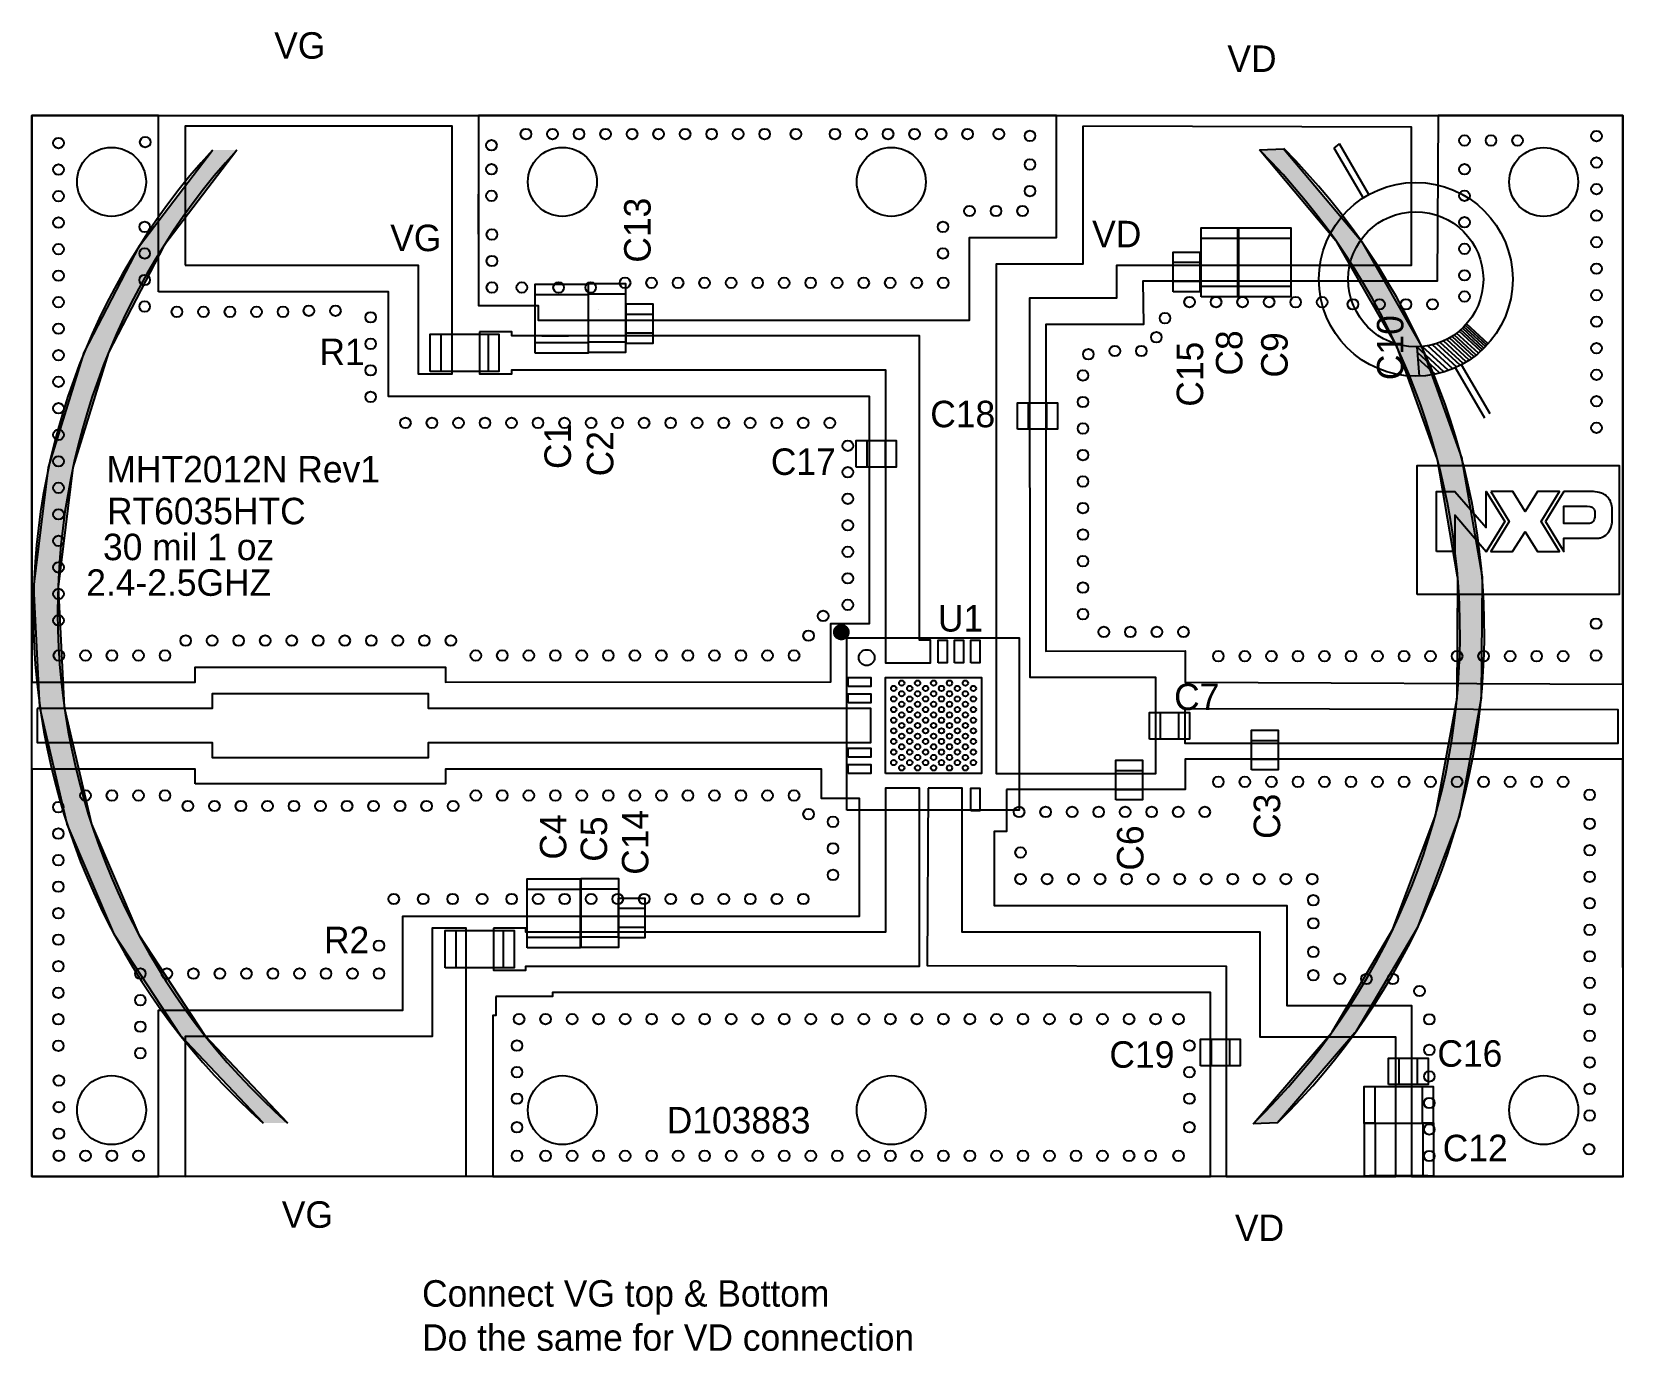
# Model space of a CAD drawing. Extents: x -23171.74 to -23168.74, y 50000.03 to 50002.52.
import ezdxf

# ---------------------------------------------------------------- set-up
doc = ezdxf.new("R2010")
doc.units = 0
for name, color, linetype in [('BOARD_OUTLINE', 250, 'CONTINUOUS'), ('COMPONENTS', 250, 'CONTINUOUS'), ('DRILL_NO_PLATING', 250, 'CONTINUOUS'), ('DRILL_PLATED', 250, 'CONTINUOUS'), ('ETCH_METAL', 250, 'CONTINUOUS'), ('SILKSCREEN', 7, 'CONTINUOUS'), ('TOP_METAL', 250, 'CONTINUOUS')]:
    doc.layers.add(name, color=color, linetype=linetype)

# ---------------------------------------------------------------- blocks, each defined once
blk = doc.blocks.new('*U2')
at = {"layer": 'ETCH_METAL'}
blk.add_text(' 2.4-2.5GHZ', height=0.05, dxfattribs=at).set_placement((-23171.6607, 50001.459))
blk = doc.blocks.new('*U3')
at = {"layer": 'ETCH_METAL'}
blk.add_text('30 mil 1 oz', height=0.05, dxfattribs=at).set_placement((-23171.6105, 50001.5263))
blk = doc.blocks.new('*U4')
at = {"layer": 'ETCH_METAL'}
blk.add_text('RT6035HTC', height=0.05, dxfattribs=at).set_placement((-23171.603, 50001.5941))
blk = doc.blocks.new('*U5')
at = {"layer": 'ETCH_METAL'}
blk.add_text('MHT2012N Rev1', height=0.05, dxfattribs=at).set_placement((-23171.6041, 50001.6731))
blk = doc.blocks.new('*U6')
at = {"layer": 'SILKSCREEN'}
blk.add_text('C14', height=0.05, rotation=90, dxfattribs=at).set_placement((-23170.5807, 50000.9323))
blk = doc.blocks.new('*U7')
at = {"layer": 'SILKSCREEN'}
blk.add_text('U1', height=0.05, dxfattribs=at).set_placement((-23170.034, 50001.3915))
blk = doc.blocks.new('*U8')
at = {"layer": 'SILKSCREEN'}
blk.add_text('C15', height=0.05, rotation=90, dxfattribs=at).set_placement((-23169.5332, 50001.8161))
blk = doc.blocks.new('*U9')
at = {"layer": 'SILKSCREEN'}
blk.add_text('C13', height=0.05, rotation=90, dxfattribs=at).set_placement((-23170.5765, 50002.088))
blk = doc.blocks.new('*U10')
at = {"layer": 'SILKSCREEN'}
blk.add_text('C9', height=0.05, rotation=90, dxfattribs=at).set_placement((-23169.3737, 50001.8711))
blk = doc.blocks.new('*U11')
at = {"layer": 'SILKSCREEN'}
blk.add_text('C8', height=0.05, rotation=90, dxfattribs=at).set_placement((-23169.4591, 50001.8748))
blk = doc.blocks.new('*U12')
at = {"layer": 'SILKSCREEN'}
blk.add_text('C3', height=0.05, rotation=90, dxfattribs=at).set_placement((-23169.3878, 50000.9999))
blk = doc.blocks.new('*U13')
at = {"layer": 'SILKSCREEN'}
blk.add_text('C7', height=0.05, dxfattribs=at).set_placement((-23169.5881, 50001.2433))
blk = doc.blocks.new('*U14')
at = {"layer": 'SILKSCREEN'}
blk.add_text('C6', height=0.05, rotation=90, dxfattribs=at).set_placement((-23169.6459, 50000.9401))
blk = doc.blocks.new('*U15')
at = {"layer": 'SILKSCREEN'}
blk.add_text('C12', height=0.05, dxfattribs=at).set_placement((-23169.0809, 50000.3914))
blk = doc.blocks.new('*U17')
at = {"layer": 'SILKSCREEN'}
blk.add_text('C19', height=0.05, dxfattribs=at).set_placement((-23169.7102, 50000.5679))
blk = doc.blocks.new('*U18')
at = {"layer": 'SILKSCREEN'}
blk.add_text('C17', height=0.05, dxfattribs=at).set_placement((-23170.3495, 50001.6873))
blk = doc.blocks.new('*U19')
at = {"layer": 'SILKSCREEN'}
blk.add_text('C18', height=0.05, dxfattribs=at).set_placement((-23170.0485, 50001.7773))
blk = doc.blocks.new('*U20')
at = {"layer": 'SILKSCREEN'}
blk.add_text('C16', height=0.05, dxfattribs=at).set_placement((-23169.091, 50000.5698))
blk = doc.blocks.new('*U21')
at = {"layer": 'SILKSCREEN'}
blk.add_text('C5', height=0.05, rotation=90, dxfattribs=at).set_placement((-23170.6587, 50000.9569))
blk = doc.blocks.new('*U22')
at = {"layer": 'SILKSCREEN'}
blk.add_text('C4', height=0.05, rotation=90, dxfattribs=at).set_placement((-23170.7356, 50000.9609))
blk = doc.blocks.new('*U23')
at = {"layer": 'SILKSCREEN'}
blk.add_text('R2', height=0.05, dxfattribs=at).set_placement((-23171.1933, 50000.7842))
blk = doc.blocks.new('*U24')
at = {"layer": 'SILKSCREEN'}
blk.add_text('C1', height=0.05, rotation=90, dxfattribs=at).set_placement((-23170.727, 50001.6984))
blk = doc.blocks.new('*U25')
at = {"layer": 'SILKSCREEN'}
blk.add_text('C2', height=0.05, rotation=90, dxfattribs=at).set_placement((-23170.6469, 50001.6846))
blk = doc.blocks.new('*U26')
at = {"layer": 'ETCH_METAL'}
blk.add_text('D103883', height=0.05, dxfattribs=at).set_placement((-23170.5461, 50000.4439))
blk = doc.blocks.new('*U27')
at = {"layer": 'SILKSCREEN'}
blk.add_text('R1', height=0.05, dxfattribs=at).set_placement((-23171.2018, 50001.8947))
blk = doc.blocks.new('*U28')
at = {"layer": 'SILKSCREEN'}
blk.add_text('VG', height=0.05, dxfattribs=at).set_placement((-23171.0682, 50002.1098))
blk = doc.blocks.new('*U29')
at = {"layer": 'SILKSCREEN'}
blk.add_text('VD', height=0.05, dxfattribs=at).set_placement((-23169.7428, 50002.1171))
blk = doc.blocks.new('*U30')
at = {"layer": 'SILKSCREEN'}
blk.add_text('C10', height=0.05, rotation=90, dxfattribs=at).set_placement((-23169.1551, 50001.8662))
blk = doc.blocks.new('*U36')
at = {"layer": 'SILKSCREEN', "linetype": 'CONTINUOUS'}
for p, q in [((-23170.23, 50001.3915), (-23170.2298, 50001.3928)), ((-23170.23, 50001.3902), (-23170.23, 50001.3915)), ((-23170.23, 50001.3889), (-23170.23, 50001.3902)), ((-23170.2298, 50001.3877), (-23170.23, 50001.3889)), ((-23170.2298, 50001.3928), (-23170.2295, 50001.3941)), ((-23170.2295, 50001.3864), (-23170.2298, 50001.3877)), ((-23170.2295, 50001.3941), (-23170.229, 50001.3953)), ((-23170.229, 50001.3852), (-23170.2295, 50001.3864)), ((-23170.229, 50001.3953), (-23170.2286, 50001.3965)), ((-23170.2286, 50001.384), (-23170.229, 50001.3852)), ((-23170.2286, 50001.3965), (-23170.2278, 50001.3976)), ((-23170.2278, 50001.3829), (-23170.2286, 50001.384)), ((-23170.2278, 50001.3976), (-23170.2272, 50001.3987)), ((-23170.2272, 50001.3818), (-23170.2278, 50001.3829)), ((-23170.2272, 50001.3987), (-23170.2262, 50001.3996)), ((-23170.2262, 50001.3808), (-23170.2272, 50001.3818)), ((-23170.2262, 50001.3996), (-23170.2254, 50001.4005)), ((-23170.2254, 50001.3799), (-23170.2262, 50001.3808)), ((-23170.2254, 50001.4005), (-23170.2243, 50001.4013)), ((-23170.2243, 50001.3791), (-23170.2254, 50001.3799)), ((-23170.2243, 50001.4013), (-23170.2233, 50001.402)), ((-23170.2233, 50001.3784), (-23170.2243, 50001.3791)), ((-23170.2233, 50001.402), (-23170.222, 50001.4026)), ((-23170.222, 50001.3778), (-23170.2233, 50001.3784)), ((-23170.222, 50001.4026), (-23170.2209, 50001.4031)), ((-23170.2209, 50001.4031), (-23170.2194, 50001.4035)), ((-23170.2194, 50001.4035), (-23170.2184, 50001.4037)), ((-23170.2184, 50001.4037), (-23170.2158, 50001.4038)), ((-23170.2158, 50001.4038), (-23170.215, 50001.4037)), ((-23170.215, 50001.4037), (-23170.2132, 50001.4035)), ((-23170.2132, 50001.4035), (-23170.2122, 50001.4031)), ((-23170.2122, 50001.4031), (-23170.2108, 50001.4026)), ((-23170.2108, 50001.4026), (-23170.2098, 50001.402)), ((-23170.2098, 50001.3784), (-23170.2108, 50001.3778)), ((-23170.2098, 50001.402), (-23170.2086, 50001.4013)), ((-23170.2086, 50001.3791), (-23170.2098, 50001.3784)), ((-23170.2086, 50001.4013), (-23170.2076, 50001.4005)), ((-23170.2076, 50001.3799), (-23170.2086, 50001.3791)), ((-23170.2076, 50001.4005), (-23170.2066, 50001.3996)), ((-23170.2066, 50001.3808), (-23170.2076, 50001.3799)), ((-23170.2066, 50001.3996), (-23170.2058, 50001.3987)), ((-23170.2058, 50001.3818), (-23170.2066, 50001.3808)), ((-23170.2058, 50001.3987), (-23170.205, 50001.3976)), ((-23170.205, 50001.3829), (-23170.2058, 50001.3818)), ((-23170.205, 50001.3976), (-23170.2044, 50001.3965)), ((-23170.2044, 50001.384), (-23170.205, 50001.3829)), ((-23170.2044, 50001.3965), (-23170.2038, 50001.3953)), ((-23170.2038, 50001.3852), (-23170.2044, 50001.384)), ((-23170.2038, 50001.3953), (-23170.2034, 50001.3941)), ((-23170.2034, 50001.3864), (-23170.2038, 50001.3852)), ((-23170.2034, 50001.3941), (-23170.2031, 50001.3928)), ((-23170.2031, 50001.3877), (-23170.2034, 50001.3864)), ((-23170.2031, 50001.3928), (-23170.203, 50001.3915)), ((-23170.203, 50001.3889), (-23170.2031, 50001.3877)), ((-23170.203, 50001.3915), (-23170.2028, 50001.3902)), ((-23170.2028, 50001.3902), (-23170.203, 50001.3889)), ((-23170.2209, 50001.3774), (-23170.222, 50001.3778)), ((-23170.2194, 50001.377), (-23170.2209, 50001.3774)), ((-23170.2184, 50001.3767), (-23170.2194, 50001.377)), ((-23170.2158, 50001.3766), (-23170.2184, 50001.3767)), ((-23170.215, 50001.3767), (-23170.2158, 50001.3766)), ((-23170.2132, 50001.377), (-23170.215, 50001.3767)), ((-23170.2122, 50001.3774), (-23170.2132, 50001.377)), ((-23170.2108, 50001.3778), (-23170.2122, 50001.3774))]:
    blk.add_line(p, q, dxfattribs=at)
at = {"layer": 'SILKSCREEN', "linetype": 'CONTINUOUS', "extrusion": (0, 0, -1)}
for points in [[(23170.2298, 50001.3928), (23170.203, 50001.3915), (23170.23, 50001.3915)], [(23170.23, 50001.3915), (23170.2028, 50001.3902), (23170.23, 50001.3902)], [(23170.23, 50001.3915), (23170.203, 50001.3915), (23170.2028, 50001.3902)], [(23170.23, 50001.3902), (23170.203, 50001.3889), (23170.23, 50001.3889)], [(23170.23, 50001.3902), (23170.2028, 50001.3902), (23170.203, 50001.3889)], [(23170.23, 50001.3889), (23170.2031, 50001.3877), (23170.2298, 50001.3877)], [(23170.23, 50001.3889), (23170.203, 50001.3889), (23170.2031, 50001.3877)], [(23170.2295, 50001.3941), (23170.2031, 50001.3928), (23170.2298, 50001.3928)], [(23170.2298, 50001.3928), (23170.2031, 50001.3928), (23170.203, 50001.3915)], [(23170.2298, 50001.3877), (23170.2034, 50001.3864), (23170.2295, 50001.3864)], [(23170.2298, 50001.3877), (23170.2031, 50001.3877), (23170.2034, 50001.3864)], [(23170.229, 50001.3953), (23170.2034, 50001.3941), (23170.2295, 50001.3941)], [(23170.2295, 50001.3941), (23170.2034, 50001.3941), (23170.2031, 50001.3928)], [(23170.2295, 50001.3864), (23170.2038, 50001.3852), (23170.229, 50001.3852)], [(23170.2295, 50001.3864), (23170.2034, 50001.3864), (23170.2038, 50001.3852)], [(23170.2286, 50001.3965), (23170.2038, 50001.3953), (23170.229, 50001.3953)], [(23170.229, 50001.3953), (23170.2038, 50001.3953), (23170.2034, 50001.3941)], [(23170.229, 50001.3852), (23170.2044, 50001.384), (23170.2286, 50001.384)], [(23170.229, 50001.3852), (23170.2038, 50001.3852), (23170.2044, 50001.384)], [(23170.2278, 50001.3976), (23170.2044, 50001.3965), (23170.2286, 50001.3965)], [(23170.2286, 50001.3965), (23170.2044, 50001.3965), (23170.2038, 50001.3953)], [(23170.2286, 50001.384), (23170.205, 50001.3829), (23170.2278, 50001.3829)], [(23170.2286, 50001.384), (23170.2044, 50001.384), (23170.205, 50001.3829)], [(23170.2272, 50001.3987), (23170.205, 50001.3976), (23170.2278, 50001.3976)], [(23170.2278, 50001.3976), (23170.205, 50001.3976), (23170.2044, 50001.3965)], [(23170.2278, 50001.3829), (23170.2058, 50001.3818), (23170.2272, 50001.3818)], [(23170.2278, 50001.3829), (23170.205, 50001.3829), (23170.2058, 50001.3818)], [(23170.2262, 50001.3996), (23170.2058, 50001.3987), (23170.2272, 50001.3987)], [(23170.2272, 50001.3987), (23170.2058, 50001.3987), (23170.205, 50001.3976)], [(23170.2272, 50001.3818), (23170.2066, 50001.3808), (23170.2262, 50001.3808)], [(23170.2272, 50001.3818), (23170.2058, 50001.3818), (23170.2066, 50001.3808)], [(23170.2254, 50001.4005), (23170.2066, 50001.3996), (23170.2262, 50001.3996)], [(23170.2262, 50001.3996), (23170.2066, 50001.3996), (23170.2058, 50001.3987)], [(23170.2262, 50001.3808), (23170.2076, 50001.3799), (23170.2254, 50001.3799)], [(23170.2262, 50001.3808), (23170.2066, 50001.3808), (23170.2076, 50001.3799)], [(23170.2243, 50001.4013), (23170.2076, 50001.4005), (23170.2254, 50001.4005)], [(23170.2254, 50001.4005), (23170.2076, 50001.4005), (23170.2066, 50001.3996)], [(23170.2254, 50001.3799), (23170.2086, 50001.3791), (23170.2243, 50001.3791)], [(23170.2254, 50001.3799), (23170.2076, 50001.3799), (23170.2086, 50001.3791)], [(23170.2233, 50001.402), (23170.2086, 50001.4013), (23170.2243, 50001.4013)], [(23170.2243, 50001.4013), (23170.2086, 50001.4013), (23170.2076, 50001.4005)], [(23170.2243, 50001.3791), (23170.2098, 50001.3784), (23170.2233, 50001.3784)], [(23170.2243, 50001.3791), (23170.2086, 50001.3791), (23170.2098, 50001.3784)], [(23170.222, 50001.4026), (23170.2098, 50001.402), (23170.2233, 50001.402)], [(23170.2233, 50001.402), (23170.2098, 50001.402), (23170.2086, 50001.4013)], [(23170.2233, 50001.3784), (23170.2108, 50001.3778), (23170.222, 50001.3778)], [(23170.2233, 50001.3784), (23170.2098, 50001.3784), (23170.2108, 50001.3778)], [(23170.2209, 50001.4031), (23170.2108, 50001.4026), (23170.222, 50001.4026)], [(23170.222, 50001.4026), (23170.2108, 50001.4026), (23170.2098, 50001.402)], [(23170.2194, 50001.4035), (23170.2122, 50001.4031), (23170.2209, 50001.4031)], [(23170.2209, 50001.4031), (23170.2122, 50001.4031), (23170.2108, 50001.4026)], [(23170.2184, 50001.4037), (23170.2132, 50001.4035), (23170.2194, 50001.4035)], [(23170.2194, 50001.4035), (23170.2132, 50001.4035), (23170.2122, 50001.4031)], [(23170.2158, 50001.4038), (23170.215, 50001.4037), (23170.2184, 50001.4037)], [(23170.2184, 50001.4037), (23170.215, 50001.4037), (23170.2132, 50001.4035)], [(23170.222, 50001.3778), (23170.2122, 50001.3774), (23170.2209, 50001.3774)], [(23170.222, 50001.3778), (23170.2108, 50001.3778), (23170.2122, 50001.3774)], [(23170.2209, 50001.3774), (23170.2132, 50001.377), (23170.2194, 50001.377)], [(23170.2209, 50001.3774), (23170.2122, 50001.3774), (23170.2132, 50001.377)], [(23170.2194, 50001.377), (23170.215, 50001.3767), (23170.2184, 50001.3767)], [(23170.2194, 50001.377), (23170.2132, 50001.377), (23170.215, 50001.3767)], [(23170.2184, 50001.3767), (23170.215, 50001.3767), (23170.2158, 50001.3766)]]:
    blk.add_solid(points, dxfattribs=at)
blk = doc.blocks.new('*U37')
at = {"layer": 'COMPONENTS', "color": 23, "linetype": 'CONTINUOUS'}
for p, q in [((-23171.5418, 50002.1201), (-23171.4039, 50002.3006)), ((-23171.3579, 50002.3006), (-23171.4959, 50002.1201)), ((-23171.646, 50001.9182), (-23171.5418, 50002.1201)), ((-23171.4959, 50002.1201), (-23171.6001, 50001.9182)), ((-23171.7132, 50001.7012), (-23171.646, 50001.9182)), ((-23171.6001, 50001.9182), (-23171.6673, 50001.7012)), ((-23171.7414, 50001.4758), (-23171.7132, 50001.7012)), ((-23171.6673, 50001.7012), (-23171.6954, 50001.4758)), ((-23171.7295, 50001.2489), (-23171.7414, 50001.4758)), ((-23171.6954, 50001.4758), (-23171.6836, 50001.2489)), ((-23171.6782, 50001.0276), (-23171.7295, 50001.2489)), ((-23171.6836, 50001.2489), (-23171.6322, 50001.0276)), ((-23171.5888, 50000.8188), (-23171.6782, 50001.0276)), ((-23171.6322, 50001.0276), (-23171.5428, 50000.8188)), ((-23171.4642, 50000.6288), (-23171.5888, 50000.8188)), ((-23171.5428, 50000.8188), (-23171.4182, 50000.6288)), ((-23171.3082, 50000.4636), (-23171.4642, 50000.6288)), ((-23171.4182, 50000.6288), (-23171.2623, 50000.4636))]:
    blk.add_line(p, q, dxfattribs=at)
at = {"layer": 'COMPONENTS', "color": 23, "linetype": 'CONTINUOUS', "extrusion": (0, 0, -1)}
for points in [[(23171.4039, 50002.3006), (23171.4959, 50002.1201), (23171.5418, 50002.1201)], [(23171.4039, 50002.3006), (23171.3579, 50002.3006), (23171.4959, 50002.1201)], [(23171.5418, 50002.1201), (23171.6001, 50001.9182), (23171.646, 50001.9182)], [(23171.5418, 50002.1201), (23171.4959, 50002.1201), (23171.6001, 50001.9182)], [(23171.646, 50001.9182), (23171.6673, 50001.7012), (23171.7132, 50001.7012)], [(23171.646, 50001.9182), (23171.6001, 50001.9182), (23171.6673, 50001.7012)], [(23171.7132, 50001.7012), (23171.6954, 50001.4758), (23171.7414, 50001.4758)], [(23171.7132, 50001.7012), (23171.6673, 50001.7012), (23171.6954, 50001.4758)], [(23171.7414, 50001.4758), (23171.6836, 50001.2489), (23171.7295, 50001.2489)], [(23171.7414, 50001.4758), (23171.6954, 50001.4758), (23171.6836, 50001.2489)], [(23171.7295, 50001.2489), (23171.6322, 50001.0276), (23171.6782, 50001.0276)], [(23171.7295, 50001.2489), (23171.6836, 50001.2489), (23171.6322, 50001.0276)], [(23171.6782, 50001.0276), (23171.5428, 50000.8188), (23171.5888, 50000.8188)], [(23171.6782, 50001.0276), (23171.6322, 50001.0276), (23171.5428, 50000.8188)], [(23171.5888, 50000.8188), (23171.4182, 50000.6288), (23171.4642, 50000.6288)], [(23171.5888, 50000.8188), (23171.5428, 50000.8188), (23171.4182, 50000.6288)], [(23171.4642, 50000.6288), (23171.2623, 50000.4636), (23171.3082, 50000.4636)], [(23171.4642, 50000.6288), (23171.4182, 50000.6288), (23171.2623, 50000.4636)]]:
    blk.add_solid(points, dxfattribs=at)
blk = doc.blocks.new('*U38')
at = {"layer": 'COMPONENTS', "color": 23, "linetype": 'CONTINUOUS'}
for p, q in [((-23169.4271, 50002.3012), (-23169.3812, 50002.3033)), ((-23169.2828, 50002.1293), (-23169.4271, 50002.3012)), ((-23169.3812, 50002.3033), (-23169.3794, 50002.3012)), ((-23169.3794, 50002.3012), (-23169.2351, 50002.1293)), ((-23169.281, 50002.1272), (-23169.2828, 50002.1293)), ((-23169.2351, 50002.1293), (-23169.2339, 50002.1272)), ((-23169.169, 50001.9324), (-23169.281, 50002.1272)), ((-23169.2339, 50002.1272), (-23169.1219, 50001.9324)), ((-23169.1678, 50001.9303), (-23169.169, 50001.9324)), ((-23169.0915, 50001.7186), (-23169.1678, 50001.9303)), ((-23169.1219, 50001.9324), (-23169.1211, 50001.9303)), ((-23169.1211, 50001.9303), (-23169.0449, 50001.7186)), ((-23169.0908, 50001.7166), (-23169.0915, 50001.7186)), ((-23169.0528, 50001.4947), (-23169.0908, 50001.7166)), ((-23169.0449, 50001.7186), (-23169.0445, 50001.7166)), ((-23169.0445, 50001.7166), (-23169.0065, 50001.4947)), ((-23169.0539, 50001.2676), (-23169.0524, 50001.4926)), ((-23169.0524, 50001.4926), (-23169.0528, 50001.4947)), ((-23169.0065, 50001.4926), (-23169.008, 50001.2676)), ((-23169.0065, 50001.4947), (-23169.0065, 50001.4926)), ((-23169.0948, 50001.0442), (-23169.0539, 50001.2655)), ((-23169.0539, 50001.2655), (-23169.0539, 50001.2676)), ((-23169.0084, 50001.2655), (-23169.0493, 50001.0442)), ((-23169.008, 50001.2676), (-23169.0084, 50001.2655)), ((-23169.1742, 50000.8314), (-23169.0952, 50001.0421)), ((-23169.05, 50001.0421), (-23169.129, 50000.8314)), ((-23169.0952, 50001.0421), (-23169.0948, 50001.0442)), ((-23169.0493, 50001.0442), (-23169.05, 50001.0421)), ((-23169.2895, 50000.636), (-23169.1749, 50000.8294)), ((-23169.1303, 50000.8294), (-23169.2449, 50000.636)), ((-23169.1749, 50000.8294), (-23169.1742, 50000.8314)), ((-23169.129, 50000.8314), (-23169.1303, 50000.8294)), ((-23169.4372, 50000.4639), (-23169.2908, 50000.6339)), ((-23169.2467, 50000.6339), (-23169.3931, 50000.4639)), ((-23169.2908, 50000.6339), (-23169.2895, 50000.636)), ((-23169.2449, 50000.636), (-23169.2467, 50000.6339)), ((-23169.3931, 50000.4639), (-23169.4391, 50000.4618)), ((-23169.4391, 50000.4618), (-23169.4372, 50000.4639))]:
    blk.add_line(p, q, dxfattribs=at)
at = {"layer": 'COMPONENTS', "color": 23, "linetype": 'CONTINUOUS', "extrusion": (0, 0, -1)}
for points in [[(23169.3812, 50002.3033), (23169.3794, 50002.3012), (23169.4271, 50002.3012)], [(23169.4271, 50002.3012), (23169.2351, 50002.1293), (23169.2828, 50002.1293)], [(23169.4271, 50002.3012), (23169.3794, 50002.3012), (23169.2351, 50002.1293)], [(23169.2828, 50002.1293), (23169.2339, 50002.1272), (23169.281, 50002.1272)], [(23169.2828, 50002.1293), (23169.2351, 50002.1293), (23169.2339, 50002.1272)], [(23169.281, 50002.1272), (23169.1219, 50001.9324), (23169.169, 50001.9324)], [(23169.281, 50002.1272), (23169.2339, 50002.1272), (23169.1219, 50001.9324)], [(23169.169, 50001.9324), (23169.1211, 50001.9303), (23169.1678, 50001.9303)], [(23169.169, 50001.9324), (23169.1219, 50001.9324), (23169.1211, 50001.9303)], [(23169.1678, 50001.9303), (23169.0449, 50001.7186), (23169.0915, 50001.7186)], [(23169.1678, 50001.9303), (23169.1211, 50001.9303), (23169.0449, 50001.7186)], [(23169.0915, 50001.7186), (23169.0445, 50001.7166), (23169.0908, 50001.7166)], [(23169.0915, 50001.7186), (23169.0449, 50001.7186), (23169.0445, 50001.7166)], [(23169.0908, 50001.7166), (23169.0065, 50001.4947), (23169.0528, 50001.4947)], [(23169.0908, 50001.7166), (23169.0445, 50001.7166), (23169.0065, 50001.4947)], [(23169.0524, 50001.4926), (23169.008, 50001.2676), (23169.0539, 50001.2676)], [(23169.0528, 50001.4947), (23169.0065, 50001.4926), (23169.0524, 50001.4926)], [(23169.0528, 50001.4947), (23169.0065, 50001.4947), (23169.0065, 50001.4926)], [(23169.0524, 50001.4926), (23169.0065, 50001.4926), (23169.008, 50001.2676)], [(23169.0539, 50001.2655), (23169.0493, 50001.0442), (23169.0948, 50001.0442)], [(23169.0539, 50001.2676), (23169.0084, 50001.2655), (23169.0539, 50001.2655)], [(23169.0539, 50001.2676), (23169.008, 50001.2676), (23169.0084, 50001.2655)], [(23169.0539, 50001.2655), (23169.0084, 50001.2655), (23169.0493, 50001.0442)], [(23169.0952, 50001.0421), (23169.129, 50000.8314), (23169.1742, 50000.8314)], [(23169.0952, 50001.0421), (23169.05, 50001.0421), (23169.129, 50000.8314)], [(23169.0948, 50001.0442), (23169.05, 50001.0421), (23169.0952, 50001.0421)], [(23169.0948, 50001.0442), (23169.0493, 50001.0442), (23169.05, 50001.0421)], [(23169.1749, 50000.8294), (23169.2449, 50000.636), (23169.2895, 50000.636)], [(23169.1749, 50000.8294), (23169.1303, 50000.8294), (23169.2449, 50000.636)], [(23169.1742, 50000.8314), (23169.1303, 50000.8294), (23169.1749, 50000.8294)], [(23169.1742, 50000.8314), (23169.129, 50000.8314), (23169.1303, 50000.8294)], [(23169.2908, 50000.6339), (23169.3931, 50000.4639), (23169.4372, 50000.4639)], [(23169.2908, 50000.6339), (23169.2467, 50000.6339), (23169.3931, 50000.4639)], [(23169.2895, 50000.636), (23169.2467, 50000.6339), (23169.2908, 50000.6339)], [(23169.2895, 50000.636), (23169.2449, 50000.636), (23169.2467, 50000.6339)], [(23169.4372, 50000.4639), (23169.3931, 50000.4639), (23169.4391, 50000.4618)]]:
    blk.add_solid(points, dxfattribs=at)
blk = doc.blocks.new('*U39')
at = {"layer": 'SILKSCREEN'}
blk.add_text('VD', height=0.05, dxfattribs=at).set_placement((-23169.4875, 50002.4482))
blk = doc.blocks.new('*U40')
at = {"layer": 'SILKSCREEN'}
blk.add_text('VG', height=0.05, dxfattribs=at).set_placement((-23171.2872, 50002.4732))
blk = doc.blocks.new('*U41')
at = {"layer": 'SILKSCREEN'}
blk.add_text('VD', height=0.05, dxfattribs=at).set_placement((-23169.4732, 50000.2407))
blk = doc.blocks.new('*U42')
at = {"layer": 'SILKSCREEN'}
blk.add_text('VG', height=0.05, dxfattribs=at).set_placement((-23171.2729, 50000.2657))
blk = doc.blocks.new('*U43')
at = {"layer": 'SILKSCREEN'}
for s, p in [('Connect VG top & Bottom', (-23171.0081, 50000.1168)), ('Do the same for VD connection', (-23171.0081, 50000.0335))]:
    blk.add_text(s, height=0.05, dxfattribs=at).set_placement(p)

msp = doc.modelspace()

# ---------------------------------------------------------------- linework, layer by layer
at = {"layer": 'BOARD_OUTLINE'}
msp.add_lwpolyline([(-23168.7405, 50002.3658), (-23168.7407, 50000.3627), (-23171.7449, 50000.3627), (-23171.7446, 50002.3658)], close=True, dxfattribs=at)
at = {"layer": 'COMPONENTS', "color": 7}
for points in [[(-23169.2857, 50002.3044), (-23169.2757, 50002.3124)], [(-23169.2201, 50002.2167), (-23169.2757, 50002.3124)], [(-23169.2301, 50002.2087), (-23169.2857, 50002.3044)], [(-23169.0216, 50001.9104), (-23169.0633, 50001.9489)], [(-23169.018, 50001.9133), (-23169.0594, 50001.9515)], [(-23169.0135, 50001.917), (-23169.0546, 50001.955)], [(-23169.0089, 50001.921), (-23169.0499, 50001.9588)], [(-23169.0061, 50001.9241), (-23169.0467, 50001.9615)], [(-23169.0031, 50001.9267), (-23169.0438, 50001.9642)], [(-23169.0002, 50001.9296), (-23169.0409, 50001.9671)], [(-23168.9974, 50001.9322), (-23169.0383, 50001.9698)], [(-23168.995, 50001.9351), (-23169.0357, 50001.9727)], [(-23169.0782, 50001.8812), (-23169.13, 50001.929)], [(-23169.1249, 50001.8735), (-23169.1294, 50001.929)], [(-23169.0709, 50001.8848), (-23169.1195, 50001.9296)], [(-23169.0619, 50001.8875), (-23169.1092, 50001.931)], [(-23169.0545, 50001.891), (-23169.1001, 50001.933)], [(-23169.0481, 50001.8943), (-23169.0924, 50001.9352)], [(-23169.0421, 50001.8974), (-23169.0857, 50001.9376)], [(-23169.0367, 50001.9008), (-23169.0795, 50001.9402)], [(-23169.0311, 50001.9042), (-23169.0733, 50001.9432)], [(-23169.0259, 50001.9073), (-23169.068, 50001.9461)], [(-23169.0871, 50001.88), (-23169.1278, 50001.9176)], [(-23169.095, 50001.8773), (-23169.1276, 50001.9074)], [(-23169.0016, 50001.7946), (-23169.0568, 50001.8897)], [(-23168.9916, 50001.8026), (-23169.0454, 50001.8953)], [(-23169.219, 50000.3644), (-23169.1088, 50000.3644)]]:
    msp.add_lwpolyline(points, dxfattribs=at)
for points in [[(-23169.5367, 50002.1336), (-23169.5367, 50002.1537), (-23169.4666, 50002.1537), (-23169.4666, 50002.1336)], [(-23169.5367, 50002.0235), (-23169.5367, 50002.1537), (-23169.4666, 50002.1537), (-23169.4666, 50002.0235)], [(-23169.4678, 50002.1339), (-23169.4678, 50002.154), (-23169.3676, 50002.154), (-23169.3676, 50002.1339)], [(-23169.4678, 50002.0238), (-23169.4678, 50002.154), (-23169.3676, 50002.154), (-23169.3676, 50002.0238)], [(-23169.5897, 50002.0881), (-23169.5897, 50002.1081), (-23169.5396, 50002.1081), (-23169.5396, 50002.0881)], [(-23169.5897, 50002.033), (-23169.5897, 50002.1081), (-23169.5396, 50002.1081), (-23169.5396, 50002.033)], [(-23170.7944, 50001.9171), (-23170.7944, 50002.0473), (-23170.6943, 50002.0473), (-23170.6943, 50001.9171)], [(-23170.7944, 50002.0273), (-23170.7944, 50002.0473), (-23170.6943, 50002.0473), (-23170.6943, 50002.0273)], [(-23170.6938, 50002.0285), (-23170.6938, 50002.0485), (-23170.6237, 50002.0485), (-23170.6237, 50002.0285)], [(-23170.6938, 50001.9183), (-23170.6938, 50002.0485), (-23170.6237, 50002.0485), (-23170.6237, 50001.9183)], [(-23169.5897, 50002.033), (-23169.5897, 50002.0531), (-23169.5396, 50002.0531), (-23169.5396, 50002.033)], [(-23169.5367, 50002.0235), (-23169.5367, 50002.0435), (-23169.4666, 50002.0435), (-23169.4666, 50002.0235)], [(-23169.4678, 50002.0238), (-23169.4678, 50002.0438), (-23169.3676, 50002.0438), (-23169.3676, 50002.0238)], [(-23170.6225, 50001.9905), (-23170.6225, 50002.0105), (-23170.5724, 50002.0105), (-23170.5724, 50001.9905)], [(-23170.6224, 50001.9354), (-23170.6224, 50002.0105), (-23170.5723, 50002.0105), (-23170.5723, 50001.9354)], [(-23170.993, 50001.8827), (-23170.993, 50001.9528), (-23170.8628, 50001.9528), (-23170.8628, 50001.8827)], [(-23170.993, 50001.8827), (-23170.993, 50001.9528), (-23170.9729, 50001.9528), (-23170.9729, 50001.8827)], [(-23170.8828, 50001.8827), (-23170.8828, 50001.9528), (-23170.8628, 50001.9528), (-23170.8628, 50001.8827)], [(-23170.6224, 50001.9354), (-23170.6224, 50001.9555), (-23170.5723, 50001.9555), (-23170.5723, 50001.9354)], [(-23170.7944, 50001.9171), (-23170.7944, 50001.9371), (-23170.6943, 50001.9371), (-23170.6943, 50001.9171)], [(-23170.6938, 50001.9183), (-23170.6938, 50001.9384), (-23170.6237, 50001.9384), (-23170.6237, 50001.9183)], [(-23169.8836, 50001.7734), (-23169.8836, 50001.8235), (-23169.8085, 50001.8235), (-23169.8085, 50001.7734)], [(-23169.8836, 50001.7734), (-23169.8836, 50001.8235), (-23169.8635, 50001.8235), (-23169.8635, 50001.7734)], [(-23169.8285, 50001.7735), (-23169.8285, 50001.8236), (-23169.8085, 50001.8236), (-23169.8085, 50001.7735)], [(-23170.1881, 50001.7021), (-23170.1881, 50001.7522), (-23170.113, 50001.7522), (-23170.113, 50001.7021)], [(-23170.1881, 50001.7021), (-23170.1881, 50001.7522), (-23170.1681, 50001.7522), (-23170.1681, 50001.7021)], [(-23170.1331, 50001.7022), (-23170.1331, 50001.7522), (-23170.113, 50001.7522), (-23170.113, 50001.7022)], [(-23170.2063, 50001.0543), (-23170.2063, 50001.3798), (-23169.8808, 50001.3798), (-23169.8808, 50001.0543)], [(-23169.6343, 50001.1885), (-23169.6343, 50001.2386), (-23169.5592, 50001.2386), (-23169.5592, 50001.1885)], [(-23169.6343, 50001.1885), (-23169.6343, 50001.2386), (-23169.6143, 50001.2386), (-23169.6143, 50001.1885)], [(-23169.5792, 50001.1886), (-23169.5792, 50001.2387), (-23169.5592, 50001.2387), (-23169.5592, 50001.1886)], [(-23169.4418, 50001.1854), (-23169.4418, 50001.2054), (-23169.3918, 50001.2054), (-23169.3918, 50001.1854)], [(-23169.4418, 50001.1303), (-23169.4418, 50001.2054), (-23169.3917, 50001.2054), (-23169.3917, 50001.1303)], [(-23169.698, 50001.1286), (-23169.698, 50001.1486), (-23169.6479, 50001.1486), (-23169.6479, 50001.1286)], [(-23169.6979, 50001.0735), (-23169.6979, 50001.1486), (-23169.6479, 50001.1486), (-23169.6479, 50001.0735)], [(-23169.4418, 50001.1303), (-23169.4418, 50001.1503), (-23169.3917, 50001.1503), (-23169.3917, 50001.1303)], [(-23169.6979, 50001.0735), (-23169.6979, 50001.0935), (-23169.6479, 50001.0935), (-23169.6479, 50001.0735)], [(-23170.8099, 50000.9044), (-23170.8099, 50000.9244), (-23170.7098, 50000.9244), (-23170.7098, 50000.9044)], [(-23170.8099, 50000.7942), (-23170.8099, 50000.9244), (-23170.7098, 50000.9244), (-23170.7098, 50000.7942)], [(-23170.7075, 50000.7952), (-23170.7075, 50000.9254), (-23170.6374, 50000.9254), (-23170.6374, 50000.7952)], [(-23170.7075, 50000.9054), (-23170.7075, 50000.9254), (-23170.6374, 50000.9254), (-23170.6374, 50000.9054)], [(-23170.6374, 50000.8684), (-23170.6374, 50000.8884), (-23170.5873, 50000.8884), (-23170.5873, 50000.8684)], [(-23170.6373, 50000.8133), (-23170.6373, 50000.8884), (-23170.5873, 50000.8884), (-23170.5873, 50000.8133)], [(-23170.9643, 50000.7567), (-23170.9643, 50000.8268), (-23170.8341, 50000.8268), (-23170.8341, 50000.7567)], [(-23170.9643, 50000.7567), (-23170.9643, 50000.8268), (-23170.9443, 50000.8268), (-23170.9443, 50000.7567)], [(-23170.8542, 50000.7567), (-23170.8542, 50000.8268), (-23170.8341, 50000.8268), (-23170.8341, 50000.7567)], [(-23170.8099, 50000.7942), (-23170.8099, 50000.8142), (-23170.7098, 50000.8142), (-23170.7098, 50000.7942)], [(-23170.7075, 50000.7952), (-23170.7075, 50000.8153), (-23170.6374, 50000.8153), (-23170.6374, 50000.7952)], [(-23170.6373, 50000.8133), (-23170.6373, 50000.8333), (-23170.5873, 50000.8333), (-23170.5873, 50000.8133)], [(-23169.5382, 50000.5717), (-23169.5382, 50000.6218), (-23169.4631, 50000.6218), (-23169.4631, 50000.5717)], [(-23169.5382, 50000.5716), (-23169.5382, 50000.6217), (-23169.5182, 50000.6217), (-23169.5182, 50000.5716)], [(-23169.4831, 50000.5717), (-23169.4831, 50000.6218), (-23169.4631, 50000.6218), (-23169.4631, 50000.5717)], [(-23169.1835, 50000.5361), (-23169.1835, 50000.5862), (-23169.1084, 50000.5862), (-23169.1084, 50000.5361)], [(-23169.1835, 50000.5361), (-23169.1835, 50000.5862), (-23169.1635, 50000.5862), (-23169.1635, 50000.5361)], [(-23169.1285, 50000.5362), (-23169.1285, 50000.5862), (-23169.1084, 50000.5862), (-23169.1084, 50000.5362)], [(-23169.229, 50000.4627), (-23169.229, 50000.5328), (-23169.0988, 50000.5328), (-23169.0988, 50000.4627)], [(-23169.229, 50000.4627), (-23169.229, 50000.5328), (-23169.2089, 50000.5328), (-23169.2089, 50000.4627)], [(-23169.1188, 50000.4627), (-23169.1188, 50000.5328), (-23169.0988, 50000.5328), (-23169.0988, 50000.4627)], [(-23169.2283, 50000.3635), (-23169.2283, 50000.4637), (-23169.2082, 50000.4637), (-23169.2082, 50000.3635)], [(-23169.1181, 50000.3635), (-23169.1181, 50000.4637), (-23169.0981, 50000.4637), (-23169.0981, 50000.3635)]]:
    msp.add_lwpolyline(points, close=True, dxfattribs=at)
for centre, radius in [((-23169.1318, 50002.0566), 0.183), ((-23169.1318, 50002.0566), 0.1276), ((-23170.1685, 50001.3423), 0.015)]:
    msp.add_circle(centre, radius, dxfattribs=at)
for centre, start, end in [((-23170.4509, 50001.4292), 137.5614, 228.3996), ((-23170.4049, 50001.4292), 137.5614, 228.3996), ((-23170.3394, 50001.3874), 314.2077, 45.0459), ((-23170.2935, 50001.3895), 314.2077, 45.0459)]:
    msp.add_arc(centre, 1.2913, start, end, dxfattribs=at)
at = {"layer": 'DRILL_NO_PLATING'}
for centre in [(-23171.5944, 50002.2406), (-23170.7431, 50002.2406), (-23170.1221, 50002.2406), (-23168.8903, 50002.2404), (-23171.5944, 50000.4879), (-23170.7431, 50000.4879), (-23170.1221, 50000.4879), (-23168.8902, 50000.4879)]:
    msp.add_circle(centre, 0.0651, dxfattribs=at)
at = {"layer": 'DRILL_PLATED'}
for centre, radius in [((-23170.8119, 50002.3309), 0.01), ((-23170.7618, 50002.3309), 0.01), ((-23170.7117, 50002.3309), 0.01), ((-23170.6616, 50002.3309), 0.01), ((-23170.6115, 50002.3309), 0.01), ((-23170.5615, 50002.3309), 0.01), ((-23170.5114, 50002.3309), 0.01), ((-23170.4613, 50002.3309), 0.01), ((-23170.4112, 50002.3309), 0.01), ((-23170.3612, 50002.3309), 0.01), ((-23170.3022, 50002.3309), 0.01), ((-23170.2283, 50002.3309), 0.01), ((-23170.1783, 50002.3309), 0.01), ((-23170.1282, 50002.3309), 0.01), ((-23170.0781, 50002.3309), 0.01), ((-23170.028, 50002.3309), 0.01), ((-23169.978, 50002.3309), 0.01), ((-23169.919, 50002.3309), 0.01), ((-23171.6945, 50002.3139), 0.01), ((-23171.5307, 50002.3157), 0.01), ((-23170.8771, 50002.3097), 0.01), ((-23169.8602, 50002.3274), 0.01), ((-23169.0398, 50002.3187), 0.01), ((-23168.9897, 50002.3187), 0.01), ((-23168.9396, 50002.3187), 0.01), ((-23168.7906, 50002.3271), 0.01), ((-23169.8602, 50002.2734), 0.01), ((-23168.7906, 50002.2771), 0.01), ((-23171.6945, 50002.2638), 0.01), ((-23170.8771, 50002.2644), 0.01), ((-23169.0398, 50002.2644), 0.01), ((-23171.6945, 50002.2137), 0.01), ((-23170.8771, 50002.2143), 0.01), ((-23169.8602, 50002.2233), 0.01), ((-23169.0398, 50002.2144), 0.01), ((-23168.7906, 50002.227), 0.01), ((-23169.9744, 50002.1856), 0.01), ((-23169.9243, 50002.1856), 0.01), ((-23169.8742, 50002.1856), 0.01), ((-23171.6945, 50002.1637), 0.01), ((-23171.5318, 50002.1556), 0.01), ((-23170.0245, 50002.1556), 0.01), ((-23169.0398, 50002.1643), 0.01), ((-23168.7906, 50002.1769), 0.01), ((-23170.8761, 50002.1412), 0.01), ((-23168.7906, 50002.1268), 0.01), ((-23171.6945, 50002.1136), 0.01), ((-23171.5318, 50002.1055), 0.01), ((-23170.8761, 50002.0912), 0.01), ((-23170.0245, 50002.1055), 0.01), ((-23169.0398, 50002.1142), 0.01), ((-23171.6945, 50002.0635), 0.01), ((-23169.0398, 50002.0641), 0.01), ((-23168.7906, 50002.0768), 0.01), ((-23171.5318, 50002.0554), 0.01), ((-23170.8761, 50002.0411), 0.01), ((-23170.8196, 50002.0411), 0.01), ((-23170.7502, 50002.0411), 0.01), ((-23170.6897, 50002.0411), 0.01), ((-23170.6248, 50002.0499), 0.01), ((-23170.5747, 50002.0499), 0.01), ((-23170.5247, 50002.0499), 0.01), ((-23170.4746, 50002.0499), 0.01), ((-23170.4245, 50002.0499), 0.01), ((-23170.3744, 50002.0499), 0.01), ((-23170.3244, 50002.0499), 0.01), ((-23170.2743, 50002.0499), 0.01), ((-23170.2242, 50002.0499), 0.01), ((-23170.1741, 50002.0499), 0.01), ((-23170.1241, 50002.0499), 0.01), ((-23170.074, 50002.0499), 0.01), ((-23170.0239, 50002.0499), 0.01), ((-23171.6945, 50002.0134), 0.01), ((-23171.5318, 50002.0053), 0.01), ((-23169.5589, 50002.0137), 0.01), ((-23169.5089, 50002.0137), 0.01), ((-23169.4588, 50002.0137), 0.01), ((-23169.4087, 50002.0137), 0.01), ((-23169.3586, 50002.0135), 0.01), ((-23169.3085, 50002.0135), 0.01), ((-23169.2504, 50002.0094), 0.01), ((-23169.2003, 50002.0094), 0.01), ((-23169.1503, 50002.0094), 0.01), ((-23169.1002, 50002.0094), 0.01), ((-23169.0398, 50002.0241), 0.01), ((-23168.7906, 50002.0267), 0.01), ((-23171.4709, 50001.9952), 0.01), ((-23171.4209, 50001.9952), 0.01), ((-23171.3708, 50001.9952), 0.01), ((-23171.3207, 50001.9952), 0.01), ((-23171.2706, 50001.9952), 0.01), ((-23171.2217, 50001.9973), 0.01), ((-23171.1716, 50001.9973), 0.01), ((-23171.1051, 50001.9849), 0.01), ((-23169.6053, 50001.9832), 0.01), ((-23168.7906, 50001.9766), 0.01), ((-23171.6945, 50001.9634), 0.01), ((-23169.6216, 50001.9472), 0.01), ((-23171.6945, 50001.9133), 0.01), ((-23171.1051, 50001.9348), 0.01), ((-23169.75, 50001.9151), 0.01), ((-23169.7, 50001.9212), 0.01), ((-23169.6499, 50001.9212), 0.01), ((-23168.7906, 50001.9265), 0.01), ((-23171.1051, 50001.8847), 0.01), ((-23171.6945, 50001.8632), 0.01), ((-23169.7601, 50001.8751), 0.01), ((-23168.7906, 50001.8764), 0.01), ((-23171.1051, 50001.8346), 0.01), ((-23169.7601, 50001.825), 0.01), ((-23168.7906, 50001.8264), 0.01), ((-23171.6945, 50001.8131), 0.01), ((-23171.6945, 50001.763), 0.01), ((-23171.0395, 50001.7855), 0.01), ((-23170.9894, 50001.7855), 0.01), ((-23170.9393, 50001.7855), 0.01), ((-23170.8892, 50001.7855), 0.01), ((-23170.8392, 50001.7855), 0.01), ((-23170.7891, 50001.7855), 0.01), ((-23170.739, 50001.7855), 0.01), ((-23170.6889, 50001.7855), 0.01), ((-23170.6388, 50001.7855), 0.01), ((-23170.5888, 50001.7855), 0.01), ((-23170.5387, 50001.7855), 0.01), ((-23170.4886, 50001.7855), 0.01), ((-23170.4385, 50001.7855), 0.01), ((-23170.3885, 50001.7855), 0.01), ((-23170.3384, 50001.7855), 0.01), ((-23170.2883, 50001.7855), 0.01), ((-23170.2382, 50001.7855), 0.01), ((-23169.7601, 50001.7749), 0.01), ((-23168.7906, 50001.7763), 0.01), ((-23170.2042, 50001.7424), 0.01), ((-23171.6945, 50001.713), 0.01), ((-23169.7601, 50001.7248), 0.01), ((-23170.2042, 50001.6923), 0.01), ((-23169.7601, 50001.6748), 0.01), ((-23171.6945, 50001.6629), 0.01), ((-23170.2042, 50001.6423), 0.01), ((-23171.6945, 50001.6128), 0.01), ((-23169.7601, 50001.6247), 0.01), ((-23170.2042, 50001.5922), 0.01), ((-23171.6945, 50001.5627), 0.01), ((-23169.7601, 50001.5746), 0.01), ((-23170.2042, 50001.5421), 0.01), ((-23169.7601, 50001.5245), 0.01), ((-23171.6945, 50001.5127), 0.01), ((-23170.2042, 50001.492), 0.01), ((-23171.6945, 50001.4626), 0.01), ((-23169.7601, 50001.4745), 0.01), ((-23170.2042, 50001.442), 0.01), ((-23171.6945, 50001.4125), 0.01), ((-23170.2507, 50001.421), 0.01), ((-23169.7601, 50001.4244), 0.01), ((-23168.7914, 50001.4064), 0.01), ((-23171.4544, 50001.3744), 0.01), ((-23171.4043, 50001.3744), 0.01), ((-23171.3543, 50001.3744), 0.01), ((-23171.3042, 50001.3744), 0.01), ((-23171.2541, 50001.3744), 0.01), ((-23171.204, 50001.3744), 0.01), ((-23171.154, 50001.3744), 0.01), ((-23171.1039, 50001.3744), 0.01), ((-23171.0538, 50001.3744), 0.01), ((-23171.0037, 50001.3744), 0.01), ((-23170.9536, 50001.3744), 0.01), ((-23170.2782, 50001.3837), 0.01), ((-23169.7208, 50001.3908), 0.01), ((-23169.6707, 50001.3908), 0.01), ((-23169.6206, 50001.3908), 0.01), ((-23169.5705, 50001.3908), 0.01), ((-23171.6937, 50001.3463), 0.01), ((-23171.6436, 50001.3463), 0.01), ((-23171.5936, 50001.3463), 0.01), ((-23171.5435, 50001.3463), 0.01), ((-23171.4934, 50001.3463), 0.01), ((-23170.9066, 50001.3463), 0.01), ((-23170.8566, 50001.3463), 0.01), ((-23170.8065, 50001.3463), 0.01), ((-23170.7564, 50001.3463), 0.01), ((-23170.7063, 50001.3463), 0.01), ((-23170.6563, 50001.3463), 0.01), ((-23170.6062, 50001.3463), 0.01), ((-23170.5561, 50001.3463), 0.01), ((-23170.506, 50001.3463), 0.01), ((-23170.456, 50001.3463), 0.01), ((-23170.4059, 50001.3463), 0.01), ((-23170.3558, 50001.3463), 0.01), ((-23170.3057, 50001.3463), 0.01), ((-23169.5045, 50001.345), 0.01), ((-23169.4544, 50001.345), 0.01), ((-23169.4043, 50001.345), 0.01), ((-23169.3542, 50001.345), 0.01), ((-23169.3042, 50001.345), 0.01), ((-23169.2541, 50001.345), 0.01), ((-23169.204, 50001.345), 0.01), ((-23169.1539, 50001.345), 0.01), ((-23169.1039, 50001.345), 0.01), ((-23169.0538, 50001.345), 0.01), ((-23169.0037, 50001.345), 0.01), ((-23168.9536, 50001.345), 0.01), ((-23168.9035, 50001.345), 0.01), ((-23168.8535, 50001.345), 0.01), ((-23168.7914, 50001.3463), 0.01), ((-23170.1174, 50001.2842), 0.00501), ((-23170.1023, 50001.2942), 0.00501), ((-23170.0873, 50001.2842), 0.00501), ((-23170.0723, 50001.2942), 0.00501), ((-23170.0573, 50001.2842), 0.00501), ((-23170.0422, 50001.2942), 0.00501), ((-23170.0272, 50001.2842), 0.00501), ((-23170.0122, 50001.2942), 0.00501), ((-23169.9972, 50001.2842), 0.00501), ((-23169.9972, 50001.2842), 0.00501), ((-23169.9822, 50001.2942), 0.00501), ((-23169.9822, 50001.2942), 0.00501), ((-23169.9671, 50001.2842), 0.00501), ((-23169.9671, 50001.2842), 0.00501), ((-23170.1174, 50001.2642), 0.00501), ((-23170.1023, 50001.2742), 0.00501), ((-23170.1023, 50001.2542), 0.00501), ((-23170.0873, 50001.2642), 0.00501), ((-23170.0723, 50001.2742), 0.00501), ((-23170.0723, 50001.2542), 0.00501), ((-23170.0573, 50001.2642), 0.00501), ((-23170.0422, 50001.2742), 0.00501), ((-23170.0422, 50001.2542), 0.00501), ((-23170.0272, 50001.2642), 0.00501), ((-23170.0122, 50001.2742), 0.00501), ((-23170.0122, 50001.2542), 0.00501), ((-23169.9972, 50001.2642), 0.00501), ((-23169.9822, 50001.2742), 0.00501), ((-23169.9822, 50001.2542), 0.00501), ((-23169.9671, 50001.2642), 0.00501), ((-23170.1174, 50001.2442), 0.00501), ((-23170.1174, 50001.2241), 0.00501), ((-23170.1023, 50001.2341), 0.00501), ((-23170.0873, 50001.2442), 0.00501), ((-23170.0873, 50001.2241), 0.00501), ((-23170.0723, 50001.2341), 0.00501), ((-23170.0573, 50001.2442), 0.00501), ((-23170.0573, 50001.2241), 0.00501), ((-23170.0422, 50001.2341), 0.00501), ((-23170.0272, 50001.2442), 0.00501), ((-23170.0272, 50001.2241), 0.00501), ((-23170.0122, 50001.2341), 0.00501), ((-23169.9972, 50001.2442), 0.00501), ((-23169.9972, 50001.2241), 0.00501), ((-23169.9822, 50001.2341), 0.00501), ((-23169.9671, 50001.2442), 0.00501), ((-23169.9671, 50001.2241), 0.00501), ((-23170.1174, 50001.2041), 0.00501), ((-23170.1023, 50001.2141), 0.00501), ((-23170.1023, 50001.1941), 0.00501), ((-23170.0873, 50001.2041), 0.00501), ((-23170.0723, 50001.2141), 0.00501), ((-23170.0723, 50001.1941), 0.00501), ((-23170.0573, 50001.2041), 0.00501), ((-23170.0422, 50001.2141), 0.00501), ((-23170.0422, 50001.2141), 0.00501), ((-23170.0422, 50001.1941), 0.00501), ((-23170.0272, 50001.2041), 0.00501), ((-23170.0122, 50001.2141), 0.00501), ((-23170.0122, 50001.1941), 0.00501), ((-23169.9972, 50001.2041), 0.00501), ((-23169.9822, 50001.2141), 0.00501), ((-23169.9822, 50001.1941), 0.00501), ((-23169.9671, 50001.2041), 0.00501), ((-23170.1174, 50001.1841), 0.00501), ((-23170.1174, 50001.164), 0.00501), ((-23170.1023, 50001.174), 0.00501), ((-23170.0873, 50001.1841), 0.00501), ((-23170.0873, 50001.164), 0.00501), ((-23170.0723, 50001.174), 0.00501), ((-23170.0573, 50001.1841), 0.00501), ((-23170.0573, 50001.164), 0.00501), ((-23170.0422, 50001.174), 0.00501), ((-23170.0272, 50001.1841), 0.00501), ((-23170.0272, 50001.164), 0.00501), ((-23170.0122, 50001.174), 0.00501), ((-23169.9972, 50001.1841), 0.00501), ((-23169.9972, 50001.164), 0.00501), ((-23169.9822, 50001.174), 0.00501), ((-23169.9671, 50001.1841), 0.00501), ((-23169.9671, 50001.164), 0.00501), ((-23170.1174, 50001.144), 0.00501), ((-23170.1023, 50001.154), 0.00501), ((-23170.1023, 50001.134), 0.00501), ((-23170.0873, 50001.144), 0.00501), ((-23170.0723, 50001.154), 0.00501), ((-23170.0723, 50001.134), 0.00501), ((-23170.0573, 50001.144), 0.00501), ((-23170.0422, 50001.154), 0.00501), ((-23170.0422, 50001.134), 0.00501), ((-23170.0272, 50001.144), 0.00501), ((-23170.0122, 50001.154), 0.00501), ((-23170.0122, 50001.134), 0.00501), ((-23169.9972, 50001.144), 0.00501), ((-23169.9822, 50001.154), 0.00501), ((-23169.9822, 50001.134), 0.00501), ((-23169.9671, 50001.144), 0.00501), ((-23169.5045, 50001.1077), 0.01), ((-23169.4544, 50001.1077), 0.01), ((-23169.4043, 50001.1077), 0.01), ((-23169.3542, 50001.1077), 0.01), ((-23169.3042, 50001.1077), 0.01), ((-23169.2541, 50001.1077), 0.01), ((-23169.204, 50001.1077), 0.01), ((-23169.1539, 50001.1077), 0.01), ((-23169.1039, 50001.1077), 0.01), ((-23169.0538, 50001.1077), 0.01), ((-23169.0037, 50001.1077), 0.01), ((-23168.9536, 50001.1077), 0.01), ((-23168.9035, 50001.1077), 0.01), ((-23168.8535, 50001.1077), 0.01), ((-23171.6436, 50001.0819), 0.01), ((-23171.5936, 50001.0819), 0.01), ((-23171.5435, 50001.0819), 0.01), ((-23171.4934, 50001.0819), 0.01), ((-23170.9066, 50001.0819), 0.01), ((-23170.8566, 50001.0819), 0.01), ((-23170.8065, 50001.0819), 0.01), ((-23170.7564, 50001.0819), 0.01), ((-23170.7063, 50001.0819), 0.01), ((-23170.6563, 50001.0819), 0.01), ((-23170.6062, 50001.0819), 0.01), ((-23170.5561, 50001.0819), 0.01), ((-23170.506, 50001.0819), 0.01), ((-23170.456, 50001.0819), 0.01), ((-23170.4059, 50001.0819), 0.01), ((-23170.3558, 50001.0819), 0.01), ((-23170.3057, 50001.0819), 0.01), ((-23168.8034, 50001.0833), 0.01), ((-23171.6948, 50001.06), 0.01), ((-23171.4502, 50001.0621), 0.01), ((-23171.4001, 50001.0621), 0.01), ((-23171.35, 50001.0621), 0.01), ((-23171.2999, 50001.0621), 0.01), ((-23171.2499, 50001.0621), 0.01), ((-23171.1998, 50001.0621), 0.01), ((-23171.1497, 50001.0621), 0.01), ((-23171.0996, 50001.0621), 0.01), ((-23171.0495, 50001.0621), 0.01), ((-23170.9995, 50001.0621), 0.01), ((-23170.9494, 50001.0621), 0.01), ((-23170.2782, 50001.0468), 0.01), ((-23169.8808, 50001.0509), 0.01), ((-23169.8307, 50001.0509), 0.01), ((-23169.7806, 50001.0509), 0.01), ((-23169.7305, 50001.0509), 0.01), ((-23169.6805, 50001.0509), 0.01), ((-23169.6304, 50001.0509), 0.01), ((-23169.5803, 50001.0509), 0.01), ((-23169.5302, 50001.0509), 0.01), ((-23171.6948, 50001.01), 0.01), ((-23170.2321, 50001.0322), 0.01), ((-23168.8034, 50001.0287), 0.01), ((-23170.2321, 50000.9821), 0.01), ((-23168.8034, 50000.9786), 0.01), ((-23171.6948, 50000.9599), 0.01), ((-23169.878, 50000.9743), 0.01), ((-23170.2321, 50000.932), 0.01), ((-23169.878, 50000.9242), 0.01), ((-23169.8279, 50000.9242), 0.01), ((-23169.7779, 50000.9242), 0.01), ((-23169.7278, 50000.9242), 0.01), ((-23169.6777, 50000.9242), 0.01), ((-23169.6276, 50000.9242), 0.01), ((-23169.5775, 50000.9242), 0.01), ((-23169.5275, 50000.9242), 0.01), ((-23169.4774, 50000.9242), 0.01), ((-23169.4273, 50000.9242), 0.01), ((-23169.3772, 50000.9242), 0.01), ((-23169.3272, 50000.9242), 0.01), ((-23168.8034, 50000.9285), 0.01), ((-23171.6948, 50000.9098), 0.01), ((-23171.6948, 50000.8597), 0.01), ((-23171.0615, 50000.8866), 0.01), ((-23171.0058, 50000.8866), 0.01), ((-23170.9502, 50000.8866), 0.01), ((-23170.8946, 50000.8866), 0.01), ((-23170.8389, 50000.8866), 0.01), ((-23170.7888, 50000.8866), 0.01), ((-23170.7388, 50000.8866), 0.01), ((-23170.6887, 50000.8866), 0.01), ((-23170.6386, 50000.8866), 0.01), ((-23170.5885, 50000.8866), 0.01), ((-23170.5385, 50000.8866), 0.01), ((-23170.4884, 50000.8866), 0.01), ((-23170.4383, 50000.8866), 0.01), ((-23170.3882, 50000.8866), 0.01), ((-23170.3381, 50000.8866), 0.01), ((-23170.2881, 50000.8866), 0.01), ((-23169.3252, 50000.8841), 0.01), ((-23168.8034, 50000.8785), 0.01), ((-23169.3252, 50000.8406), 0.01), ((-23168.8034, 50000.8284), 0.01), ((-23171.6948, 50000.8097), 0.01), ((-23171.0893, 50000.7984), 0.01), ((-23169.3252, 50000.7866), 0.01), ((-23168.8034, 50000.7783), 0.01), ((-23171.6948, 50000.7596), 0.01), ((-23171.54, 50000.7457), 0.01), ((-23171.4899, 50000.7457), 0.01), ((-23171.4398, 50000.7457), 0.01), ((-23171.3898, 50000.7457), 0.01), ((-23171.3397, 50000.7457), 0.01), ((-23171.2896, 50000.7457), 0.01), ((-23171.2395, 50000.7457), 0.01), ((-23171.1895, 50000.7457), 0.01), ((-23171.1394, 50000.7457), 0.01), ((-23171.0893, 50000.7457), 0.01), ((-23169.3252, 50000.7426), 0.01), ((-23171.6948, 50000.7095), 0.01), ((-23169.2751, 50000.7356), 0.01), ((-23169.225, 50000.7356), 0.01), ((-23169.1749, 50000.7356), 0.01), ((-23169.1248, 50000.7128), 0.01), ((-23168.8034, 50000.7282), 0.01), ((-23171.54, 50000.6956), 0.01), ((-23168.8034, 50000.6782), 0.01), ((-23171.6948, 50000.6594), 0.01), ((-23170.8249, 50000.6598), 0.01), ((-23170.7748, 50000.6598), 0.01), ((-23170.7247, 50000.6598), 0.01), ((-23170.6747, 50000.6598), 0.01), ((-23170.6246, 50000.6598), 0.01), ((-23170.5745, 50000.6598), 0.01), ((-23170.5244, 50000.6598), 0.01), ((-23170.4744, 50000.6598), 0.01), ((-23170.4243, 50000.6598), 0.01), ((-23170.3742, 50000.6598), 0.01), ((-23170.3241, 50000.6598), 0.01), ((-23170.274, 50000.6598), 0.01), ((-23170.224, 50000.6598), 0.01), ((-23170.1739, 50000.6598), 0.01), ((-23170.1238, 50000.6598), 0.01), ((-23170.0737, 50000.6598), 0.01), ((-23170.0237, 50000.6598), 0.01), ((-23169.9736, 50000.6598), 0.01), ((-23169.9235, 50000.6598), 0.01), ((-23169.8734, 50000.6598), 0.01), ((-23169.8234, 50000.6598), 0.01), ((-23169.7733, 50000.6598), 0.01), ((-23169.7232, 50000.6598), 0.01), ((-23169.6731, 50000.6598), 0.01), ((-23169.623, 50000.6598), 0.01), ((-23169.5796, 50000.6598), 0.01), ((-23169.1062, 50000.6593), 0.01), ((-23171.54, 50000.6455), 0.01), ((-23168.8034, 50000.6281), 0.01), ((-23171.6948, 50000.6094), 0.01), ((-23171.54, 50000.5954), 0.01), ((-23170.8288, 50000.6097), 0.01), ((-23169.5592, 50000.6097), 0.01), ((-23169.1062, 50000.6016), 0.01), ((-23170.8288, 50000.5596), 0.01), ((-23169.5592, 50000.5596), 0.01), ((-23168.8034, 50000.578), 0.01), ((-23171.6937, 50000.5437), 0.01), ((-23169.1062, 50000.5515), 0.01), ((-23168.8034, 50000.5279), 0.01), ((-23170.8288, 50000.5095), 0.01), ((-23169.5592, 50000.5095), 0.01), ((-23169.1062, 50000.5014), 0.01), ((-23171.6937, 50000.4936), 0.01), ((-23168.8034, 50000.4778), 0.01), ((-23171.6937, 50000.4435), 0.01), ((-23170.8288, 50000.4555), 0.01), ((-23169.5592, 50000.4555), 0.01), ((-23169.1062, 50000.4514), 0.01), ((-23168.8045, 50000.414), 0.01), ((-23171.6937, 50000.4018), 0.01), ((-23171.6436, 50000.4018), 0.01), ((-23171.5936, 50000.4018), 0.01), ((-23171.5435, 50000.4018), 0.01), ((-23170.8288, 50000.4015), 0.01), ((-23170.7748, 50000.4015), 0.01), ((-23170.7247, 50000.4015), 0.01), ((-23170.6747, 50000.4015), 0.01), ((-23170.6246, 50000.4015), 0.01), ((-23170.5745, 50000.4015), 0.01), ((-23170.5244, 50000.4015), 0.01), ((-23170.4744, 50000.4015), 0.01), ((-23170.4243, 50000.4015), 0.01), ((-23170.3742, 50000.4015), 0.01), ((-23170.3241, 50000.4015), 0.01), ((-23170.274, 50000.4015), 0.01), ((-23170.224, 50000.4015), 0.01), ((-23170.1739, 50000.4015), 0.01), ((-23170.1238, 50000.4015), 0.01), ((-23170.0737, 50000.4015), 0.01), ((-23170.0237, 50000.4015), 0.01), ((-23169.9736, 50000.4015), 0.01), ((-23169.9235, 50000.4015), 0.01), ((-23169.8734, 50000.4015), 0.01), ((-23169.8234, 50000.4015), 0.01), ((-23169.7733, 50000.4015), 0.01), ((-23169.7232, 50000.4015), 0.01), ((-23169.6731, 50000.4015), 0.01), ((-23169.6323, 50000.4015), 0.01), ((-23169.5796, 50000.4015), 0.01), ((-23169.1062, 50000.4013), 0.01)]:
    msp.add_circle(centre, radius, dxfattribs=at)
at = {"layer": 'SILKSCREEN', "color": 7}
msp.add_circle((-23170.2165, 50001.3902), 0.0136, dxfattribs=at)
at = {"layer": 'TOP_METAL'}
for p, q in [((-23170.7817, 50001.9797), (-23170.2462, 50001.9798)), ((-23170.7817, 50001.9497), (-23170.7316, 50001.9498))]:
    msp.add_line(p, q, dxfattribs=at)
for points in [[(-23171.5055, 50002.033), (-23171.5055, 50002.3658), (-23171.7446, 50002.3658), (-23171.7446, 50001.2962), (-23171.4364, 50001.2962), (-23171.4364, 50001.3243), (-23170.9637, 50001.3243), (-23170.9637, 50001.2962), (-23170.2363, 50001.2965), (-23170.2363, 50001.407), (-23170.163, 50001.407), (-23170.1631, 50001.8356), (-23171.0712, 50001.8356), (-23171.0712, 50002.033)], [(-23171.4552, 50002.0831), (-23171.0156, 50002.0831), (-23171.0156, 50001.9477), (-23171.0156, 50001.9477), (-23171.0156, 50001.8781), (-23170.9515, 50001.8781), (-23170.9515, 50001.9305), (-23170.9515, 50001.9305), (-23170.9515, 50002.3458), (-23171.4552, 50002.3458)], [(-23170.9014, 50002.3658), (-23170.9014, 50002.0073), (-23170.7887, 50002.0073), (-23170.7887, 50001.9797), (-23169.9744, 50001.9798), (-23169.9744, 50002.1355), (-23169.8101, 50002.1355), (-23169.8101, 50002.3658)], [(-23169.7601, 50002.3458), (-23169.7601, 50002.0855), (-23169.9243, 50002.0855), (-23169.9241, 50001.1235), (-23169.6226, 50001.1235), (-23169.6226, 50001.3047), (-23169.86, 50001.3047), (-23169.8602, 50002.0214), (-23169.696, 50002.0214), (-23169.696, 50002.0831), (-23169.1399, 50002.0831), (-23169.1399, 50002.3441)], [(-23169.0898, 50002.3658), (-23169.0912, 50002.0531), (-23169.6474, 50002.0531), (-23169.6459, 50001.9711), (-23169.8303, 50001.971), (-23169.83, 50001.3548), (-23169.5674, 50001.3549), (-23169.5674, 50001.2962), (-23168.7406, 50001.2919), (-23168.7406, 50002.3658)], [(-23170.8999, 50001.9573), (-23170.8999, 50001.8781), (-23170.8388, 50001.8781), (-23170.8388, 50001.8856), (-23170.1331, 50001.8856), (-23170.1329, 50001.3323), (-23170.0478, 50001.3323), (-23170.0478, 50001.3754), (-23170.0688, 50001.3754), (-23170.0688, 50001.9498), (-23170.8388, 50001.9497), (-23170.8388, 50001.9573)], [(-23169.1293, 50001.4614), (-23169.1293, 50001.7052), (-23168.7478, 50001.7052), (-23168.7478, 50001.4614)], [(-23169.0929, 50001.5425), (-23169.0929, 50001.6559), (-23169.0578, 50001.6559), (-23168.999, 50001.5877), (-23168.999, 50001.6559), (-23168.9987, 50001.6559), (-23168.9639, 50001.5992), (-23168.999, 50001.5423), (-23169.058, 50001.6111), (-23169.058, 50001.5425)], [(-23168.9903, 50001.6559), (-23168.9554, 50001.5992), (-23168.9903, 50001.5425), (-23168.9489, 50001.5425), (-23168.9254, 50001.58), (-23168.9019, 50001.5425), (-23168.8604, 50001.5425), (-23168.8953, 50001.5995), (-23168.8605, 50001.6559), (-23168.9019, 50001.6559), (-23168.9255, 50001.6184), (-23168.9487, 50001.6559)], [(-23168.8522, 50001.6559), (-23168.8868, 50001.5992), (-23168.8522, 50001.5428), (-23168.8519, 50001.5428), (-23168.8519, 50001.5678), (-23168.7884, 50001.5678), (-23168.7859, 50001.5681), (-23168.7843, 50001.5684), (-23168.783, 50001.5688), (-23168.7801, 50001.5697), (-23168.7785, 50001.5704), (-23168.7759, 50001.5716), (-23168.7731, 50001.5736), (-23168.7686, 50001.5781), (-23168.7676, 50001.5793), (-23168.7663, 50001.5813), (-23168.7641, 50001.5857), (-23168.7634, 50001.5873), (-23168.7628, 50001.5893), (-23168.7622, 50001.5915), (-23168.7615, 50001.5947), (-23168.7612, 50001.5966), (-23168.7609, 50001.5998), (-23168.7609, 50001.6223), (-23168.7612, 50001.6258), (-23168.7615, 50001.628), (-23168.7622, 50001.6313), (-23168.7625, 50001.6325), (-23168.7638, 50001.6364), (-23168.7641, 50001.637), (-23168.7644, 50001.638), (-23168.765, 50001.6393), (-23168.7657, 50001.6402), (-23168.7663, 50001.6415), (-23168.767, 50001.6425), (-23168.7679, 50001.6438), (-23168.7695, 50001.6457), (-23168.7715, 50001.6473), (-23168.7724, 50001.6482), (-23168.7737, 50001.6492), (-23168.7747, 50001.6498), (-23168.7769, 50001.6511), (-23168.7782, 50001.6518), (-23168.7814, 50001.653), (-23168.7833, 50001.6537), (-23168.7856, 50001.6543), (-23168.7888, 50001.655), (-23168.7929, 50001.6556), (-23168.7965, 50001.6559)], [(-23168.8039, 50001.5957), (-23168.8519, 50001.5957), (-23168.8519, 50001.628), (-23168.808, 50001.628), (-23168.8029, 50001.6274), (-23168.8003, 50001.6268), (-23168.799, 50001.6261), (-23168.7974, 50001.6252), (-23168.7961, 50001.6239), (-23168.7952, 50001.6226), (-23168.7942, 50001.6204), (-23168.7939, 50001.6184), (-23168.7936, 50001.6168), (-23168.7936, 50001.6091), (-23168.7939, 50001.6075), (-23168.7942, 50001.6056), (-23168.7948, 50001.603), (-23168.7961, 50001.6005), (-23168.7968, 50001.5995), (-23168.7977, 50001.5986), (-23168.799, 50001.5976), (-23168.8013, 50001.5963)], [(-23170.0337, 50001.3323), (-23170.0337, 50001.3754), (-23170.0167, 50001.3754), (-23170.0167, 50001.3323)], [(-23170.0027, 50001.3323), (-23170.0027, 50001.3754), (-23169.9857, 50001.3754), (-23169.9857, 50001.3323)], [(-23169.9716, 50001.3323), (-23169.9716, 50001.3754), (-23169.9546, 50001.3754), (-23169.9546, 50001.3323)], [(-23170.2035, 50001.2877), (-23170.2035, 50001.3047), (-23170.1604, 50001.3047), (-23170.1604, 50001.2877)], [(-23170.1329, 50001.1235), (-23170.1329, 50001.3047), (-23169.9516, 50001.3047), (-23169.9516, 50001.1235)], [(-23171.7349, 50001.2462), (-23171.7349, 50001.1821), (-23171.4043, 50001.1821), (-23171.4043, 50001.154), (-23170.9957, 50001.154), (-23170.9957, 50001.1821), (-23170.1604, 50001.1821), (-23170.1604, 50001.2462), (-23170.9957, 50001.2462), (-23170.9957, 50001.2742), (-23171.4043, 50001.2742), (-23171.4043, 50001.2462)], [(-23170.2035, 50001.2567), (-23170.2035, 50001.2737), (-23170.1604, 50001.2737), (-23170.1604, 50001.2567)], [(-23169.5675, 50001.2462), (-23168.7503, 50001.2444), (-23168.7504, 50001.1803), (-23169.5675, 50001.1803)], [(-23170.2035, 50001.1545), (-23170.2035, 50001.1715), (-23170.1604, 50001.1715), (-23170.1604, 50001.1545)], [(-23170.2035, 50001.1235), (-23170.2035, 50001.1405), (-23170.1604, 50001.1405), (-23170.1604, 50001.1235)], [(-23169.9045, 50001.0935), (-23169.9045, 50001.0139), (-23169.9281, 50001.0139), (-23169.9281, 50000.8741), (-23169.3752, 50000.8741), (-23169.3752, 50000.6855), (-23169.1397, 50000.6855), (-23169.1397, 50000.3627), (-23168.7402, 50000.3627), (-23168.7407, 50001.1503), (-23169.5675, 50001.1503), (-23169.5675, 50001.0935)], [(-23171.4364, 50001.1039), (-23171.4364, 50001.132), (-23171.7448, 50001.132), (-23171.7449, 50000.3627), (-23171.5055, 50000.3627), (-23171.5055, 50000.6767), (-23171.0443, 50000.6767), (-23171.0443, 50000.854), (-23170.7618, 50000.854), (-23170.182, 50000.854), (-23170.182, 50001.0764), (-23170.2536, 50001.0764), (-23170.2536, 50001.132), (-23170.9637, 50001.132), (-23170.9637, 50001.1039)], [(-23170.873, 50000.8315), (-23170.873, 50000.7524), (-23170.8119, 50000.7524), (-23170.8119, 50000.7599), (-23170.0688, 50000.7599), (-23170.0688, 50001.0959), (-23170.1329, 50001.0959), (-23170.1329, 50000.824), (-23170.8119, 50000.824), (-23170.8119, 50000.8315)], [(-23170.0523, 50001.0959), (-23170.0543, 50000.7609), (-23169.4895, 50000.7599), (-23169.4895, 50000.3627), (-23169.1697, 50000.3627), (-23169.1697, 50000.6254), (-23169.4253, 50000.6254), (-23169.4253, 50000.824), (-23169.9882, 50000.824), (-23169.9882, 50001.0959)], [(-23169.9716, 50001.0529), (-23169.9716, 50001.0959), (-23169.9546, 50001.0959), (-23169.9546, 50001.0529)], [(-23171.4552, 50000.3627), (-23170.9246, 50000.3639), (-23170.9246, 50000.8316), (-23170.9887, 50000.8316), (-23170.9887, 50000.6266), (-23171.4552, 50000.6266)], [(-23170.869, 50000.7023), (-23170.869, 50000.6668), (-23170.8745, 50000.6668), (-23170.8745, 50000.3627), (-23169.5195, 50000.3627), (-23169.5195, 50000.7099), (-23170.7618, 50000.7099), (-23170.7618, 50000.7023)]]:
    msp.add_lwpolyline(points, close=True, dxfattribs=at)
for points in [[(-23170.9014, 50002.1419), (-23170.9014, 50002.2177)], [(-23170.6749, 50001.9998), (-23170.6749, 50001.9998)]]:
    msp.add_lwpolyline(points, dxfattribs=at)

# ---------------------------------------------------------------- block references
at = {"layer": 'COMPONENTS'}
for name in ['*U40', '*U39', '*U5', '*U4', '*U3', '*U2', '*U26', '*U43']:
    msp.add_blockref(name, (0, 0), dxfattribs=at)
at = {"layer": 'COMPONENTS', "color": 7, "linetype": 'CONTINUOUS'}
for name in ['*U37', '*U38']:
    msp.add_blockref(name, (0, 0), dxfattribs=at)
at = {"layer": 'COMPONENTS', "color": 7}
for name in ['*U9', '*U28', '*U29', '*U30', '*U11', '*U10', '*U27', '*U8', '*U19', '*U24', '*U25', '*U18', '*U7', '*U13', '*U12', '*U6', '*U22', '*U21', '*U14', '*U23', '*U17', '*U20', '*U15', '*U42', '*U41']:
    msp.add_blockref(name, (0, 0), dxfattribs=at)
at = {"layer": 'SILKSCREEN', "color": 7, "linetype": 'CONTINUOUS'}
msp.add_blockref('*U36', (0, 0), dxfattribs=at)

doc.saveas('drawing.dxf')
